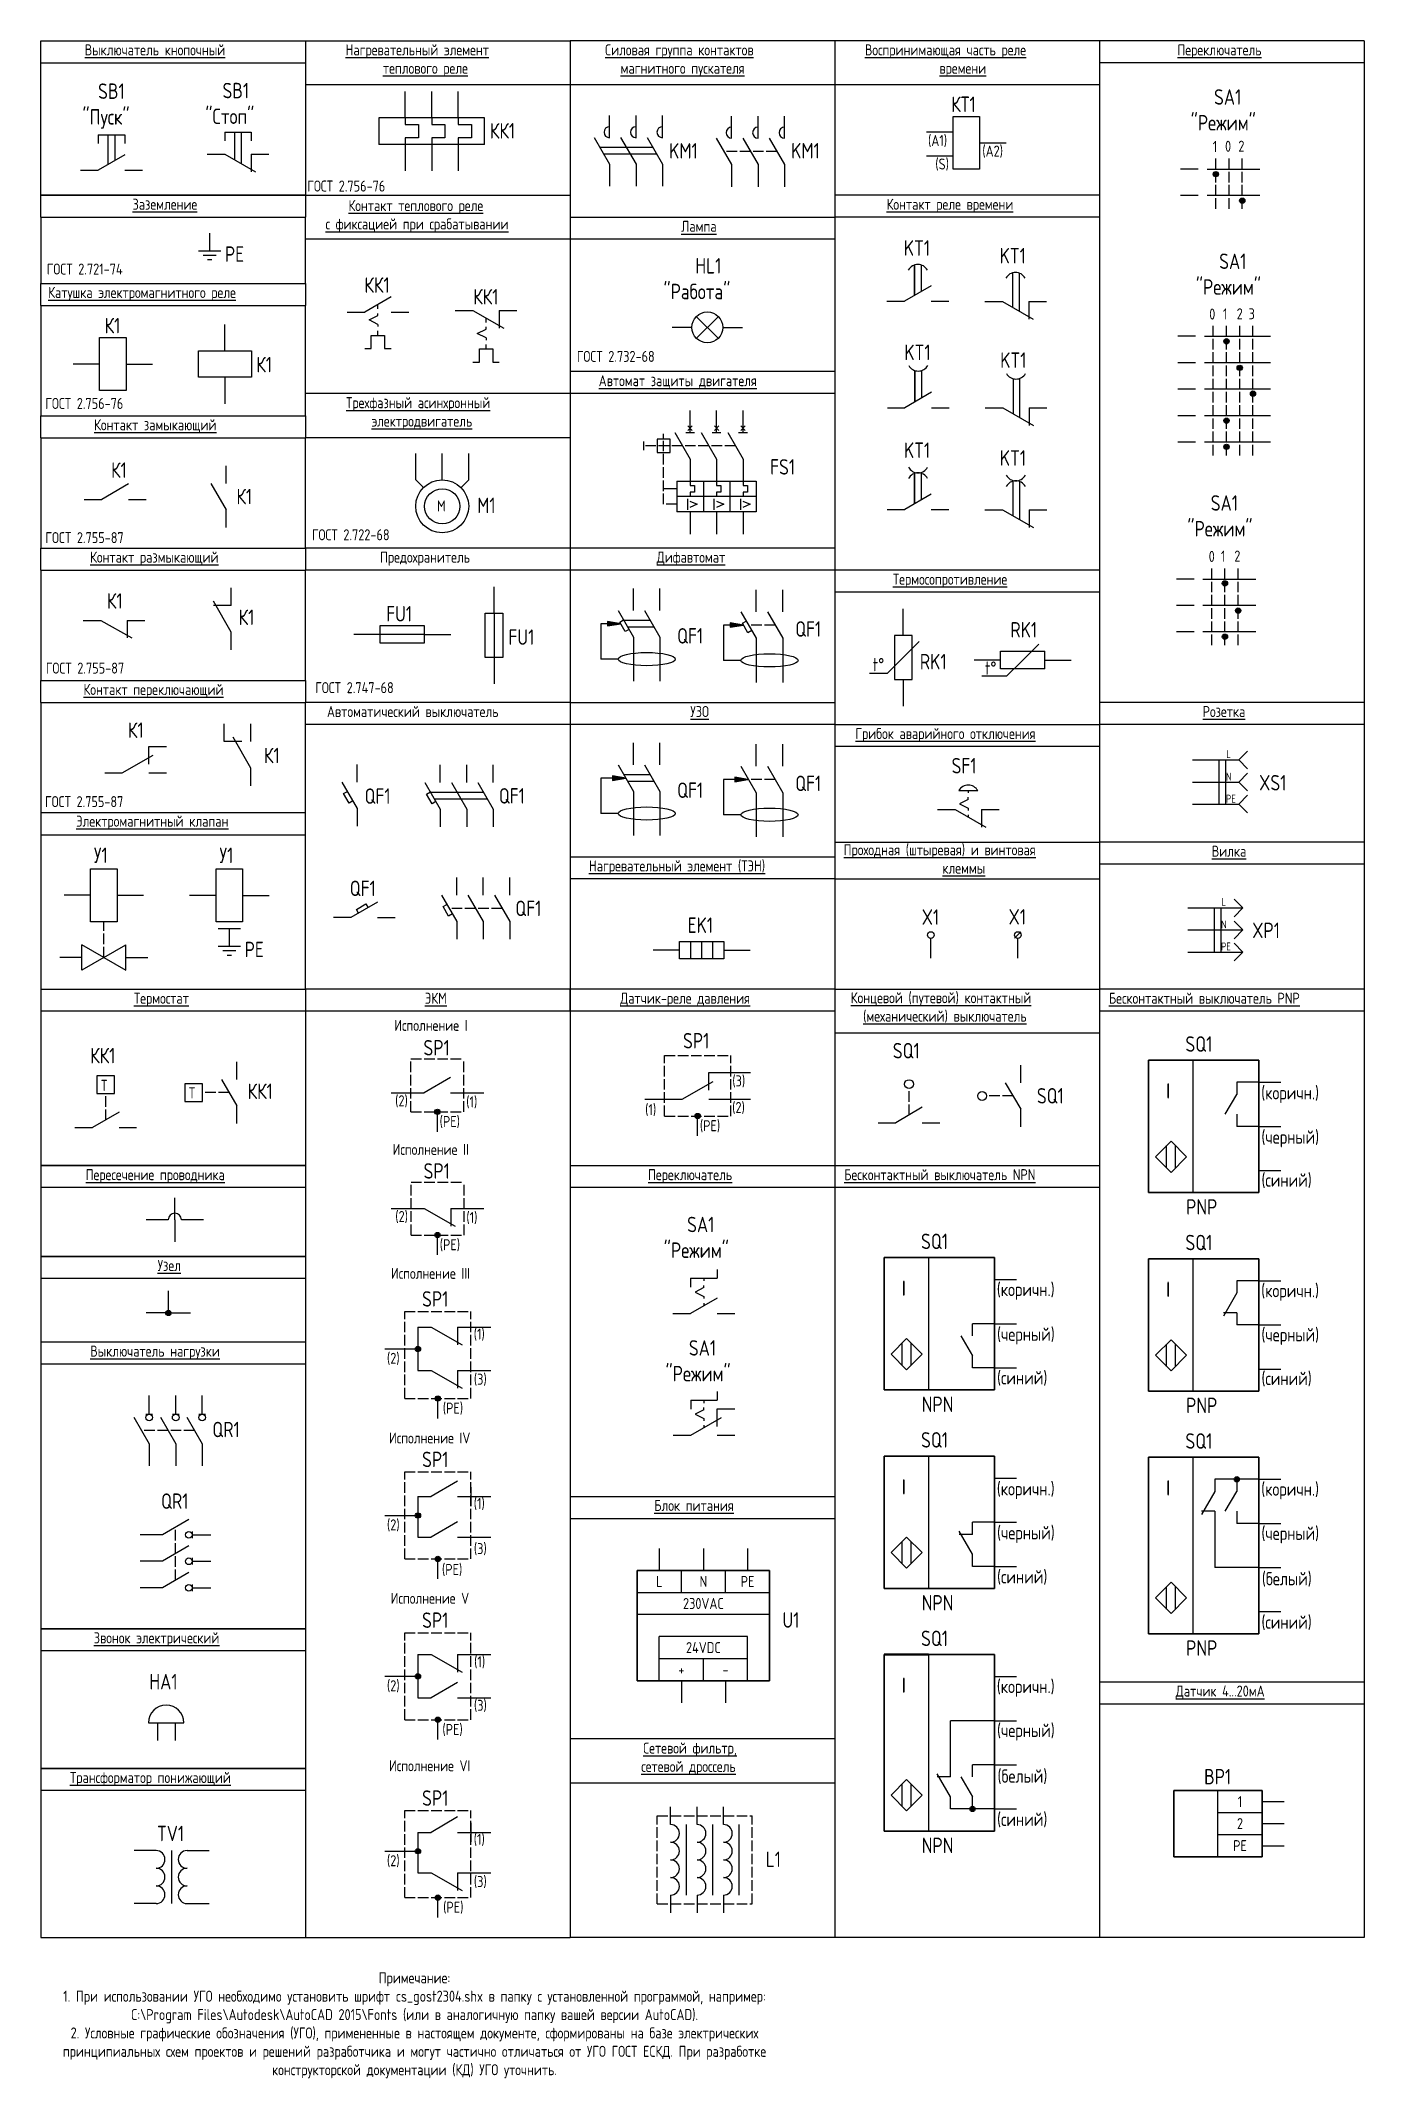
# Model space of a CAD drawing. Header units: millimetres. Extents: x 0 to 300, y -32 to 430.
import ezdxf
from ezdxf.enums import TextEntityAlignment as Align

# ---------------------------------------------------------------- set-up
doc = ezdxf.new("R2010")
doc.units = ezdxf.units.MM
doc.set_wipeout_variables(frame=1)
doc.linetypes.add('ACAD_ISO02W100', pattern=[15, 12, -3])
doc.styles.add('GOST 2.304', font='CS_Gost2304.shx')
doc.styles.add('ГОСТ 2.304', font='CS_Gost2304.shx')

msp = doc.modelspace()

# ---------------------------------------------------------------- texts
at = {"style": 'ГОСТ 2.304'}
for s, height, p in [('1', 2.5, (265.67, 404.77)), ('0', 2.5, (268.45, 404.83)), ('2', 2.5, (271.47, 404.85)), ('0', 2.5, (264.86, 366.79)), ('1', 2.5, (267.98, 366.81)), ('2', 2.5, (271.1, 366.85)), ('3', 2.5, (273.78, 366.85)), ('M', 2.5, (89.83, 323.29)), ('0', 2.5, (264.74, 311.84)), ('1', 2.5, (267.52, 311.89)), ('2', 2.5, (270.55, 311.92)), ('SQ1', 3.5, (259.47, 200.8)), ('Т', 2.5, (13.65, 191.93)), ('(3)', 2.5, (156.76, 192.94)), ('Т', 2.5, (33.57, 190.24)), ('(2)', 2.5, (156.72, 186.91)), ('I', 3.5, (255.1, 190.18)), ('(коричн.)', 3, (276.64, 189.99)), ('(1)', 2.5, (137, 186.44)), ('(черный)', 3, (276.69, 179.95)), ('(синий)', 3, (276.7, 170.2)), ('PNP', 3.5, (259.63, 163.87)), ('SQ1', 3.5, (199.54, 156.06)), ('SQ1', 3.5, (259.47, 155.8)), ('I', 3.5, (195.18, 145.43)), ('(коричн.)', 3, (216.71, 145.4)), ('I', 3.5, (255.1, 145.18)), ('(коричн.)', 3, (276.64, 145.14)), ('(черный)', 3, (216.76, 135.26)), ('(черный)', 3, (276.69, 135.14)), ('(синий)', 3, (216.77, 125.38)), ('(синий)', 3, (276.7, 125.23)), ('NPN', 3.5, (199.71, 119.12)), ('PNP', 3.5, (259.63, 118.87)), ('SQ1', 3.5, (199.54, 111.06)), ('SQ1', 3.5, (259.47, 110.8)), ('I', 3.5, (195.18, 100.43)), ('(коричн.)', 3, (216.71, 100.21)), ('I', 3.5, (255.1, 100.18)), ('(коричн.)', 3, (276.64, 100.14)), ('(черный)', 3, (216.76, 90.25)), ('(черный)', 3, (276.69, 90.13)), ('(синий)', 3, (216.77, 80.26)), ('(белый)', 3, (276.8, 79.83)), ('NPN', 3.5, (199.71, 74.12)), ('SQ1', 3.5, (199.54, 66.06)), ('(синий)', 3, (276.7, 69.98)), ('PNP', 3.5, (259.63, 63.87)), ('I', 3.5, (195.18, 55.43)), ('(коричн.)', 3, (216.71, 55.4)), ('(черный)', 3, (216.76, 45.44)), ('(белый)', 3, (216.87, 35.08)), ('(синий)', 3, (216.77, 25.28)), ('NPN', 3.5, (199.71, 19.12))]:
    msp.add_text(s, height=height, dxfattribs=at).set_placement(p)
at = {"color": 0, "linetype": 'Continuous', "lineweight": -2, "style": 'GOST 2.304'}
msp.add_text('t°', height=3, dxfattribs=at).set_placement((189.9, 288.57), align=Align.MIDDLE_CENTER)
at = {"linetype": 'Continuous', "lineweight": 25, "style": 'ГОСТ 2.304'}
for s, p in [('L', (268.75, 267.39)), ('N', (268.65, 262.26)), ('PE', (268.66, 257.27)), ('L', (267.63, 233.88)), ('N', (267.54, 228.75)), ('PE', (267.55, 223.76))]:
    msp.add_text(s, height=1.8, dxfattribs=at).set_placement(p)
at = {"color": 7, "style": 'ГОСТ 2.304'}
msp.add_text('U1', height=3.5, dxfattribs=at).set_placement((170.05, 71.97), align=Align.MIDDLE_CENTER)
at = {"attachment_point": 1, "style": 'ГОСТ 2.304'}
for s, width, heights, insert, char_height in [('\\pi9.9687;{\\LВыключатель кнопочный}', 60, [3.27], (0, 429.18), 2.5), ('\\pi9.0862;{\\LНагревательный элемент\\P\\pi17.562;теплового реле}', 60, [9.46], (60, 429.18), 2.5), ('\\pi7.9277;{\\LСиловая группа контактов \\P\\pi11.437;магнитного пускателя}', 60, [9.18], (120, 429.18), 2.5), ('\\pi6.8125;{\\LВоспринимающая часть реле \\P\\pi23.711;времени}', 60, [9.24], (180, 429.18), 2.5), ('\\pi17.656;{\\LПереключатель}', 60, [3.27], (240, 429.18), 2.5), ('\\pi-0.45506;SB1\\P\\pi-4.3419;"Стоп"', 6.0162, [0], (41.66, 420.46), 3.5), ('\\pi-0.45506;SB1\\P\\pi-3.9919;"Пуск"', 6.0162, [0], (13.45, 420.32), 3.5), ('\\pi-0.49192;КТ1', 6.0162, [0], (206.86, 417.35), 3.5), ('\\pi-0.71756;SA1\\P\\pi-6.0044;"Режим"', 6.0162, [0], (266.67, 419), 3.5), ('\\pi-0.40442;КК1', 6.0162, [0], (102.2, 411.33), 3.5), ('\\pi-0.57942;KM1', 6.0162, [0], (143.01, 406.79), 3.5), ('\\pi-0.57942;KM1', 6.0162, [0], (170.67, 406.82), 3.5), ('\\pi20.808;{\\LЗаземление}', 60, [3.27], (0, 394.18), 2.5), ('\\pi9.75;{\\LКонтакт теплового реле\\P\\pi4.5549;с фиксацией при срабатывании}', 60, [9.94], (60, 393.88), 2.5), ('\\pi11.719;{\\LКонтакт реле времени}', 60, [3.27], (180, 394.18), 2.5), ('\\pi25.187;{\\LЛампа}', 60, [3.27], (120, 389.18), 2.5), ('\\pi0.73308;PE', 6.0162, [0], (41.02, 383.38), 3.5), ('\\pi-0.49192;KT1', 6.0162, [0], (196.12, 384.77), 3.5), ('\\pi-0.18567;HL1\\P\\pi-7.4044;"Работа"', 6.0162, [0], (148.57, 380.73), 3.5), ('\\pi-0.49192;KT1', 6.0162, [0], (217.83, 383.02), 3.5), ('\\pi-0.71756;SA1\\P\\pi-6.0044;"Режим"', 6.0162, [0], (267.84, 381.76), 3.5), ('\\pi1.6875;{\\LКатушка электромагнитного реле}', 60, [3.27], (0, 374.18), 2.5), ('\\pi-0.40442;КК1', 6.0162, [0], (73.76, 376.37), 3.5), ('\\pi-0.40442;КК1', 6.0162, [0], (98.42, 373.72), 3.5), ('\\pi1.0831;К1', 6.0162, [0], (13.38, 367.18), 3.5), ('\\pi-0.49192;KT1', 6.0162, [0], (196.24, 361.1), 3.5), ('\\pi1.0831;К1', 6.0162, [0], (47.76, 358.34), 3.5), ('\\pi-0.49192;KT1', 6.0162, [0], (217.97, 359.34), 3.5), ('\\pi6.4687;{\\LАвтомат защиты двигателя}', 60, [3.27], (120, 354.18), 2.5), ('\\pi9.2187;{\\LТрехфазный асинхронный \\P\\pi14.969;электродвигатель}', 60, [9.46], (60, 349.19), 2.5), ('\\pi12.094;{\\LКонтакт замыкающий}', 60, [3.27], (0, 344.18), 2.5), ('\\pi-0.49192;KT1', 6.0162, [0], (196.15, 338.92), 3.5), ('\\pi1.0831;К1', 6.0162, [0], (14.85, 334.41), 3.5), ('\\pi-0.18567;FS1', 6.0162, [0], (165.52, 335.14), 3.5), ('\\pi-0.49192;KT1', 6.0162, [0], (217.88, 337.17), 3.5), ('\\pi1.0831;К1', 6.0162, [0], (43.26, 328.42), 3.5), ('\\pi0.90808;M1', 6.0162, [0], (98.03, 326.41), 3.5), ('\\pi-0.71756;SA1\\P\\pi-6.0044;"Режим"', 6.0162, [0], (265.92, 326.96), 3.5), ('\\pi11.187;{\\LКонтакт размыкающий}', 60, [3.27], (0, 314.18), 2.5), ('\\pi16.906;Предохранитель', 60, [3.27], (60, 314.18), 2.5), ('\\pi19.617;{\\LДифавтомат}', 60, [3.27], (120, 314.18), 2.5), ('\\pi13.156;{\\LТермосопротивление}', 60, [3.27], (180, 309.18), 2.5), ('\\pi1.0831;К1', 6.0162, [0], (13.9, 304.76), 3.5), ('\\pi1.0831;К1', 6.0162, [0], (43.76, 301.05), 3.5), ('\\pi-0.22942;FU1', 6.0162, [0], (78.53, 301.84), 3.5), ('\\pi-0.22942;FU1', 6.0162, [0], (106.24, 296.55), 3.5), ('\\pi-0.31692;QF1', 6.0162, [0], (144.57, 296.84), 3.5), ('\\pi-0.31692;QF1', 6.0162, [0], (171.33, 298.39), 3.5), ('\\pi-0.40442;RK1', 6.0162, [0], (220.2, 298.21), 3.5), ('\\pi9.6875;{\\LКонтакт переключающий}', 60, [3.27], (0, 284.18), 2.5), ('\\pi4.875;Автоматический выключатель', 60, [3.27], (60, 279.18), 2.5), ('\\pi27.248;{\\LУЗО}', 60, [3.27], (120, 279.18), 2.5), ('\\pi23.375;{\\LРозетка}', 60, [3.27], (240, 279.18), 2.5), ('\\pi1.0831;К1', 6.0162, [0], (18.66, 275.46), 3.5), ('\\pi4.6562;{\\LГрибок аварийного отключения}', 60, [3.27], (180, 274.18), 2.5), ('\\pi1.0831;К1', 6.0162, [0], (49.5, 269.72), 3.5), ('\\pi-0.31692;QF1', 6.0162, [0], (171.33, 263.39), 3.5), ('\\pi-0.28006;SF1', 6.0162, [0], (206.74, 267.4), 3.5), ('\\pi-0.53567;XS1', 6.0162, [0], (276.72, 263.54), 3.5), ('\\pi-0.31692;QF1', 6.0162, [0], (73.72, 260.5), 3.5), ('\\pi-0.31692;QF1', 6.0162, [0], (104.16, 260.56), 3.5), ('\\pi-0.31692;QF1', 6.0162, [0], (144.57, 261.84), 3.5), ('\\pi7.9687;{\\LЭлектромагнитный клапан}', 60, [3.27], (0.06, 254.32), 2.5), ('\\pi0.99247;У1', 6.0162, [0], (11.06, 247.1), 3.5), ('\\pi0.99247;У1', 6.0162, [0], (39.52, 247.07), 3.5), ('\\pi2;{\\LПроходная (штыревая) и винтовая \\P\\pi24.375;клеммы}', 60, [8.02], (180, 247.84), 2.5), ('\\pi25.437;{\\LВилка}', 60, [3.27], (240, 247.51), 2.5), ('\\pi4.2485;{\\LНагревательный элемент (ТЭН)}', 60, [3.27], (120, 244.18), 2.5), ('\\pi-0.31692;QF1', 6.0162, [0], (70.36, 239.59), 3.5), ('\\pi-0.31692;QF1', 6.0162, [0], (107.89, 235.05), 3.5), ('\\pi-0.22942;EK1', 6.0162, [0], (146.86, 231.24), 3.5), ('\\pi0.90808;X1', 6.0162, [0], (198.79, 233.08), 3.5), ('\\pi0.90808;X1', 6.0162, [0], (218.47, 233.14), 3.5), ('\\pi-0.57942;XP1', 6.0162, [0], (275.19, 230.07), 3.5), ('\\pi0.73308;PE', 6.0162, [0], (45.48, 225.73), 3.5), ('\\pi21.117;{\\LТермостат}', 60, [3.27], (0, 214.18), 2.5), ('\\pi27.063;{\\LЭКМ}', 60, [3.27], (60, 214.18), 2.5), ('\\pi11.344;{\\LДатчик-реле давления}', 60, [3.27], (120, 214.18), 2.5), ('\\pi3.5937;{\\LКонцевой (путевой) контактный \\P\\pi6.4048;(механический) выключатель  }', 60, [8.55], (180, 214.29), 2.5), ('\\pi2.125;{\\LБесконтактный выключатель PNP}', 60, [2.24], (240, 214.18), 2.5), ('\\pi20.125;Исполнение I', 60, [0], (60, 208.03), 2.5), ('\\pi-0.45506;SP1', 6.0162, [0], (87.2, 203.46), 3.5), ('\\pi-0.45506;SP1', 6.0162, [0], (146.04, 205.05), 3.5), ('\\pi-0.40442;КК1', 6.0162, [0], (11.59, 201.68), 3.5), ('\\pi-0.54256;SQ1', 6.0162, [0], (193.68, 202.79), 3.5), ('\\pi-0.40442;КК1', 6.0162, [0], (47.28, 193.59), 3.5), ('\\pi-0.54256;SQ1', 6.0162, [0], (226.34, 192.56), 3.5), ('\\pi19.75;Исполнение II', 60, [0], (60, 179.91), 2.5), ('\\pi10.187;{\\LПересечение проводника}', 60, [3.27], (0, 174.18), 2.5), ('\\pi-0.45506;SP1', 6.0162, [0], (87.23, 175.52), 3.5), ('\\pi17.656;{\\LПереключатель}', 60, [3.27], (120, 174.18), 2.5), ('\\pi2.125;{\\LБесконтактный выключатель NPN}', 60, [3.27], (180, 174.18), 2.5), ('\\pi-0.71756;SA1\\P\\pi-6.0044;"Режим"', 6.0162, [0], (147.23, 163.39), 3.5), ('\\pi26.498;{\\LУзел}', 60, [3.27], (0, 153.59), 2.5), ('\\pi19.375;Исполнение III', 60, [0], (60, 151.81), 2.5), ('\\pi-0.45506;SP1', 6.0162, [0], (86.89, 146.51), 3.5), ('\\pi11.219;{\\LВыключатель нагрузки}', 60, [4.13], (0, 134.18), 2.5), ('\\pi-0.71756;SA1\\P\\pi-6.0044;"Режим"', 6.0162, [0], (147.63, 135.41), 3.5), ('\\pi-0.49192;QR1', 6.0162, [0], (39.39, 116.91), 3.5), ('\\pi18.938;Исполнение IV', 60, [0], (60, 114.49), 2.5), ('\\pi-0.45506;SP1', 6.0162, [0], (86.89, 110.13), 3.5), ('\\pi-0.49192;QR1', 6.0162, [0], (27.77, 100.67), 3.5), ('\\pi19.062;{\\LБлок питания}', 60, [9.46], (120, 99.19), 2.5), ('\\pi19.313;Исполнение V', 60, [0], (60, 78.15), 2.5), ('\\pi-0.45506;SP1', 6.0162, [0], (86.89, 73.68), 3.5), ('\\pi12.027;{\\LЗвонок электрический}', 60, [3.27], (0, 69.18), 2.5), ('\\pi-0.62317;HA1', 6.0162, [0], (25.25, 59.74), 3.5), ('\\pi17.281;{\\LДатчик 4...20мА}', 60, [9.46], (240, 57.12), 2.5), ('\\pi16.56;{\\LСетевой фильтр,\\P\\pi16.117;сетевой дроссель}', 60, [9.46], (120, 44.19), 2.5), ('\\pi6.625;{\\LТрансформатор понижающий}', 60, [3.27], (0, 37.51), 2.5), ('\\pi18.938;Исполнение VI', 60, [0], (60, 40.18), 2.5), ('BP1', 6.0162, [0], (263.71, 38.21), 3.5), ('\\pi-0.45506;SP1', 6.0162, [0], (86.89, 33.35), 3.5), ('TV1', 6.0162, [0], (26.34, 25.32), 3.5), ('\\pi1.2581;L1', 6.0162, [0], (163.08, 19.47), 3.5)]:
    msp.add_mtext_dynamic_manual_height_columns(s, width=width, gutter_width=25, heights=heights, dxfattribs=dict(at, insert=insert, char_height=char_height))
at = {"style": 'ГОСТ 2.304'}
for s, insert, char_height, width, attachment_point in [('(A1)', (201.12, 408.63), 2.5, 2.9935, 1), ('(A2)', (213.43, 406.25), 2.5, 2.9935, 1), ('(S)', (202.77, 403.31), 2.5, 2.9935, 1), ('ГОСТ 2.756-76', (60.41, 398.31), 2.5, 23.8189, 1), ('ГОСТ 2.721-74', (1.36, 379.49), 2.5, 23.1656, 1), ('ГОСТ 2.732-68', (121.51, 359.69), 2.5, 23.4938, 1), ('ГОСТ 2.756-76', (1.03, 349.02), 2.5, 33.1163, 1), ('ГОСТ 2.722-68', (61.46, 319.25), 2.5, 23.4938, 1), ('ГОСТ 2.755-87', (1.05, 318.6), 2.5, 23.5594, 1), ('ГОСТ 2.755-87', (1.15, 289.02), 2.5, 23.5594, 1), ('ГОСТ 2.747-68', (62.22, 284.59), 2.5, 23.7563, 1), ('ГОСТ 2.755-87', (0.97, 258.75), 2.5, 23.5594, 1), ('(2)', (80.33, 190.93), 2.5, 2.9935, 1), ('(1)', (96.44, 190.69), 2.5, 2.9935, 1), ('(PE)', (90.41, 186.24), 2.5, 2.9935, 1), ('(PE)', (149.4, 185.28), 2.5, 2.9935, 1), ('(2)', (80.36, 164.7), 2.5, 2.9935, 1), ('(1)', (96.47, 164.47), 2.5, 2.9935, 1), ('(PE)', (90.44, 158.3), 2.5, 2.9935, 1), ('(1)', (98.14, 138.04), 2.5, 2.9935, 1), ('(2)', (78.47, 132.55), 2.5, 2.9935, 1), ('(3)', (98.17, 127.81), 2.5, 2.9935, 1), ('(PE)', (91.13, 121.25), 2.5, 2.9935, 1), ('(1)', (98.14, 99.62), 2.5, 2.9935, 1), ('(2)', (78.47, 94.79), 2.5, 2.9935, 1), ('(3)', (98.17, 89.4), 2.5, 2.9935, 1), ('(PE)', (90.94, 84.68), 2.5, 2.9935, 1), ('(1)', (98.23, 63.76), 2.5, 2.9935, 1), ('(2)', (78.47, 58.33), 2.5, 2.9935, 1), ('(3)', (98.19, 53.87), 2.5, 2.9935, 1), ('(PE)', (91.04, 48.41), 2.5, 2.9935, 1), ('(1)', (98.14, 23.5), 2.5, 2.9935, 1), ('(2)', (78.47, 18.66), 2.5, 2.9935, 1), ('(3)', (98.17, 13.93), 2.5, 2.9935, 1), ('(PE)', (91.21, 8.11), 2.5, 2.9935, 1), ('{\\H0.1x;Примечание: \\P1. При использовании УГО необходимо установить шрифт cs_gost2304.shx в папку с установленной программой, например: \\H0.99999x;C:\\\\Program Files\\\\Autodesk\\\\AutoCAD 2015\\\\Fonts (или в аналогичную папку вашей версии AutoCAD).^J2. Условные графические обозначения (УГО), примененные в настоящем документе, сформированы на базе электрических принципиальных схем проектов и решений разработчика и могут частично отличаться от УГО ГОСТ ЕСКД. При разработке конструкторской документации (КД) УГО уточнить.}', (84.72, -7.9), 25, 169.2927, 2)]:
    msp.add_mtext(s, dxfattribs=dict(at, insert=insert, char_height=char_height, width=width, attachment_point=attachment_point))
at = {"color": 0, "lineweight": -2, "char_height": 2.5, "attachment_point": 5, "line_spacing_factor": 0.9, "style": 'ГОСТ 2.304'}
for s, insert, width in [('\\A1;L', (140.21, 80.71), 10), ('\\A1;N', (150.21, 80.71), 10), ('\\A1;PE', (160.21, 80.71), 10), ('\\A1;230VAC', (150.21, 75.71), 30), ('\\A1;24VDC', (150.21, 65.71), 20), ('\\A1;+', (145.21, 60.71), 10), ('\\A1;-', (155.21, 60.71), 10)]:
    msp.add_mtext(s, dxfattribs=dict(at, insert=insert, width=width))
at = {"char_height": 2.5, "width": 10, "attachment_point": 5, "line_spacing_factor": 0.9, "style": 'ГОСТ 2.304'}
for s, insert in [('\\A1;1', (271.84, 30.81)), ('\\A1;2', (271.84, 25.81)), ('\\A1;PE', (271.84, 20.81))]:
    msp.add_mtext(s, dxfattribs=dict(at, insert=insert))

# ---------------------------------------------------------------- hatches: boundary and pattern name
h = msp.add_hatch(color=256)
h.dxf.hatch_style = 1
h.paths.add_polyline_path([(266.96, 399.76, 1), (265.76, 399.76, 1)])
h = msp.add_hatch(color=256)
h.dxf.hatch_style = 1
h.paths.add_polyline_path([(272.96, 393.74, 1), (271.76, 393.74, 1)])
h = msp.add_hatch(color=256)
h.dxf.hatch_style = 1
h.paths.add_polyline_path([(269.38, 361.86, 1), (268.18, 361.86, 1)])
h = msp.add_hatch(color=256)
h.dxf.hatch_style = 1
h.paths.add_polyline_path([(272.38, 355.84, 1), (271.18, 355.84, 1)])
h = msp.add_hatch(color=256)
h.dxf.hatch_style = 1
h.paths.add_polyline_path([(275.38, 350, 1), (274.18, 350, 1)])
h = msp.add_hatch(color=256)
h.dxf.hatch_style = 1
h.paths.add_polyline_path([(269.38, 343.87, 1), (268.18, 343.87, 1)])
h = msp.add_hatch(color=256)
h.dxf.hatch_style = 1
h.paths.add_polyline_path([(269.38, 337.94, 1), (268.18, 337.94, 1)])
h = msp.add_hatch(color=256)
h.dxf.hatch_style = 1
h.paths.add_polyline_path([(269.03, 306.97, 1), (267.83, 306.97, 1)])
h = msp.add_hatch(color=256)
h.dxf.hatch_style = 1
h.paths.add_polyline_path([(272.03, 300.81, 1), (270.83, 300.81, 1)])
at = {"linetype": 'ByBlock', "lineweight": -2}
for points in [[(128.46, 298.32), (128.46, 297.32), (131.46, 297.82)], [(156.29, 298.04), (156.29, 297.04), (159.29, 297.54)], [(129.61, 263.32), (129.61, 262.32), (132.61, 262.82)], [(157.31, 263.02), (157.31, 262.02), (160.31, 262.52)]]:
    msp.add_hatch(color=0, dxfattribs=at).paths.add_polyline_path(points)
h = msp.add_hatch(color=256)
h.dxf.hatch_style = 1
h.paths.add_polyline_path([(269.03, 294.88, 1), (267.83, 294.88, 1)])
h = msp.add_hatch(color=256)
h.dxf.hatch_style = 1
h.paths.add_polyline_path([(90.51, 187.17, 1), (89.31, 187.17, 1)])
h = msp.add_hatch(color=256)
h.dxf.hatch_style = 1
h.paths.add_polyline_path([(149.5, 186.21, 1), (148.3, 186.21, 1)])
h = msp.add_hatch(color=256)
h.dxf.hatch_style = 1
h.paths.add_polyline_path([(90.54, 159.23, 1), (89.34, 159.23, 1)])
h = msp.add_hatch(color=256)
h.dxf.hatch_style = 1
h.paths.add_polyline_path([(29.53, 141.59, 1), (28.33, 141.59, 1)])
h = msp.add_hatch(color=256)
h.dxf.hatch_style = 1
h.paths.add_polyline_path([(86.1, 133.43, 1), (84.9, 133.43, 1)])
h = msp.add_hatch(color=256)
h.dxf.hatch_style = 1
h.paths.add_polyline_path([(90.6, 122.19, 1), (89.4, 122.19, 1)])
h = msp.add_hatch(color=256)
h.dxf.hatch_style = 1
h.paths.add_polyline_path([(271.73, 103.87, 1), (270.53, 103.87, 1)])
h = msp.add_hatch(color=256)
h.dxf.hatch_style = 1
h.paths.add_polyline_path([(86.1, 95.67, 1), (84.9, 95.67, 1)])
h = msp.add_hatch(color=256)
h.dxf.hatch_style = 1
h.paths.add_polyline_path([(90.6, 85.81, 1), (89.4, 85.81, 1)])
h = msp.add_hatch(color=256)
h.dxf.hatch_style = 1
h.paths.add_polyline_path([(86.1, 59.22, 1), (84.9, 59.22, 1)])
h = msp.add_hatch(color=256)
h.dxf.hatch_style = 1
h.paths.add_polyline_path([(90.6, 49.36, 1), (89.4, 49.36, 1)])
h = msp.add_hatch(color=256)
h.dxf.hatch_style = 1
h.paths.add_polyline_path([(211.8, 29.13, 1), (210.6, 29.13, 1)])
h = msp.add_hatch(color=256)
h.dxf.hatch_style = 1
h.paths.add_polyline_path([(86.1, 19.55, 1), (84.9, 19.55, 1)])
h = msp.add_hatch(color=256)
h.dxf.hatch_style = 1
h.paths.add_polyline_path([(90.6, 9.03, 1), (89.4, 9.03, 1)])

# ---------------------------------------------------------------- linework, layer by layer
for p, q in [((0, 425), (0, 430)), ((0, 430), (60, 430)), ((60, 430), (60, 425)), ((60, 430), (120, 430)), ((120, 430), (120, 420)), ((180, 430), (120, 430)), ((180, 430), (180, 425)), ((240, 430), (180, 430)), ((240, 430), (240, 425)), ((300, 430), (240, 430)), ((300, 430), (300, 425)), ((0, 425), (60, 425)), ((0, 395), (0, 425)), ((60, 425), (60, 395)), ((180, 425), (180, 395)), ((240, 425), (240, 405)), ((300, 425), (240, 425)), ((300, 425), (300, 295)), ((120, 420), (60, 420)), ((82.62, 412.5), (82.62, 418.5)), ((88.62, 412.5), (88.62, 418.5)), ((94.62, 412.5), (94.62, 418.5)), ((120, 420), (120, 395)), ((180, 420), (120, 420)), ((240, 420), (180, 420)), ((76.62, 412.5), (76.62, 406.5)), ((100.62, 412.5), (76.62, 412.5)), ((82.62, 412.5), (82.62, 411)), ((88.62, 412.5), (88.62, 411)), ((94.62, 412.5), (94.62, 411)), ((100.62, 406.5), (100.62, 412.5)), ((206.81, 412.85), (212.81, 412.85)), ((206.81, 400.85), (206.81, 412.85)), ((212.81, 412.85), (212.81, 400.85)), ((13.04, 408.67), (19.04, 408.67)), ((13.04, 408.67), (13.04, 406.67)), ((15.29, 401.98), (15.29, 408.67)), ((16.79, 408.67), (16.79, 402.86)), ((19.04, 408.67), (19.04, 406.67)), ((41.69, 409.31), (47.69, 409.31)), ((41.69, 409.31), (41.69, 407.31)), ((43.94, 409.31), (43.94, 403.03)), ((45.44, 409.31), (45.44, 402.17)), ((47.69, 409.31), (47.69, 407.31)), ((100.62, 406.5), (76.62, 406.5)), ((82.62, 411), (85.62, 411)), ((85.62, 408), (82.62, 408)), ((82.62, 408), (82.62, 406.5)), ((82.62, 406.5), (82.62, 400.5)), ((85.62, 411), (85.62, 408)), ((88.62, 411), (91.62, 411)), ((91.62, 408), (88.62, 408)), ((88.62, 408), (88.62, 406.5)), ((88.62, 406.5), (88.62, 400.5)), ((91.62, 411), (91.62, 408)), ((94.62, 411), (97.62, 411)), ((97.62, 408), (94.62, 408)), ((94.62, 408), (94.62, 406.5)), ((94.62, 406.5), (94.62, 400.5)), ((97.62, 411), (97.62, 408)), ((206.81, 409.25), (200.81, 409.25)), ((212.81, 406.85), (218.81, 406.85)), ((19.04, 404.17), (13.04, 400.67)), ((37.69, 404.31), (41.69, 404.31)), ((41.69, 404.31), (48.69, 400.31)), ((47.69, 404.31), (51.69, 404.31)), ((47.69, 404.31), (47.69, 400.31)), ((138.76, 405.77), (126.76, 405.77)), ((139.63, 404.27), (127.63, 404.27)), ((206.81, 403.85), (200.81, 403.85)), ((240, 405), (240, 400)), ((9.04, 400.67), (13.04, 400.67)), ((19.04, 400.67), (23.04, 400.67)), ((212.81, 400.85), (206.81, 400.85)), ((240, 400), (240, 325)), ((262.36, 400.9), (258.36, 400.9)), ((264.36, 400.9), (276.36, 400.9)), ((60, 395), (0, 395)), ((0, 390), (0, 395)), ((0, 395), (60, 395)), ((60, 395), (60, 390)), ((60, 395), (120, 395)), ((60, 395), (120, 395)), ((120, 395), (120, 390)), ((180, 395), (180, 390)), ((240, 395), (180, 395)), ((262.36, 394.9), (258.36, 394.9)), ((276.36, 394.9), (264.36, 394.9)), ((0, 390), (60, 390)), ((0, 390), (0, 375)), ((60, 375), (60, 390)), ((120, 390), (120, 365)), ((120, 390), (180, 390)), ((180, 390), (180, 365)), ((240, 390), (180, 390)), ((38.29, 382.39), (38.29, 386.39)), ((120, 385), (60, 385)), ((180, 385), (120, 385)), ((35.79, 382.39), (40.79, 382.39)), ((36.79, 381.39), (39.79, 381.39)), ((37.79, 380.39), (38.79, 380.39)), ((198.05, 379.15), (198.05, 372.27)), ((198.05, 372.27), (198.05, 379.15)), ((199.55, 379.16), (199.55, 373.14)), ((0, 375), (60, 375)), ((0, 370), (0, 375)), ((0, 375), (60, 375)), ((60, 375), (60, 370)), ((201.82, 374.47), (195.82, 370.97)), ((220.29, 377.37), (220.29, 369.59)), ((221.79, 377.32), (221.79, 368.73)), ((0, 370), (60, 370)), ((0, 370), (0, 345)), ((60, 345), (60, 370)), ((79.43, 371.95), (73.43, 368.45)), ((191.82, 370.97), (195.82, 370.97)), ((201.82, 370.97), (205.82, 370.97)), ((213.97, 370.91), (217.97, 370.91)), ((217.97, 370.91), (224.97, 366.91)), ((223.97, 370.91), (227.97, 370.91)), ((223.97, 370.91), (223.97, 366.91)), ((41.76, 359.7), (41.76, 365.7)), ((69.43, 368.45), (73.43, 368.45)), ((79.43, 368.45), (83.43, 368.45)), ((93.94, 368.83), (97.94, 368.83)), ((97.94, 368.83), (104.94, 364.83)), ((103.94, 368.83), (107.94, 368.83)), ((103.94, 368.83), (103.94, 364.83)), ((120, 365), (120, 355)), ((180, 365), (180, 360)), ((13.34, 362.69), (19.34, 362.69)), ((13.34, 350.69), (13.34, 362.69)), ((19.34, 362.69), (19.34, 350.69)), ((74.93, 360.2), (74.93, 363.2)), ((74.93, 363.2), (77.93, 363.2)), ((77.93, 363.2), (77.93, 360.2)), ((261.78, 362.99), (257.78, 362.99)), ((263.78, 362.99), (278.78, 362.99)), ((13.34, 356.69), (7.34, 356.69)), ((19.34, 356.69), (25.34, 356.69)), ((35.76, 353.7), (35.76, 359.7)), ((35.76, 359.7), (47.76, 359.7)), ((47.76, 359.7), (47.76, 353.7)), ((73.43, 360.2), (74.93, 360.2)), ((77.93, 360.2), (79.43, 360.2)), ((97.94, 357.12), (99.44, 357.12)), ((99.44, 357.12), (99.44, 360.12)), ((99.44, 360.12), (102.44, 360.12)), ((102.44, 360.12), (102.44, 357.12)), ((102.44, 357.12), (103.94, 357.12)), ((180, 360), (180, 325)), ((261.78, 356.99), (257.78, 356.99)), ((278.78, 356.99), (263.78, 356.99)), ((47.76, 353.7), (35.76, 353.7)), ((41.76, 353.7), (41.76, 347.7)), ((120, 355), (120, 330)), ((180, 355), (120, 355)), ((198.13, 348.11), (198.13, 355.23)), ((198.13, 354.99), (198.13, 348.11)), ((199.63, 355.22), (199.63, 348.98)), ((220.39, 353.39), (220.39, 345.42)), ((221.89, 353.45), (221.89, 344.56)), ((19.34, 350.69), (13.34, 350.69)), ((120, 350), (60, 350)), ((180, 350), (120, 350)), ((191.9, 346.81), (195.9, 346.81)), ((201.9, 350.31), (195.9, 346.81)), ((201.9, 346.81), (205.9, 346.81)), ((214.05, 346.75), (218.05, 346.75)), ((218.05, 346.75), (225.05, 342.75)), ((224.05, 346.75), (228.05, 346.75)), ((224.05, 346.75), (224.05, 342.75)), ((261.78, 350.99), (257.78, 350.99)), ((278.78, 350.99), (263.78, 350.99)), ((0, 345), (60, 345)), ((0, 340), (0, 345)), ((0, 345), (60, 345)), ((60, 345), (60, 340)), ((146.69, 342.67), (147.69, 341.67)), ((146.69, 341.67), (147.69, 342.67)), ((152.69, 342.67), (153.69, 341.67)), ((152.69, 341.67), (153.69, 342.67)), ((158.69, 342.67), (159.69, 341.67)), ((158.69, 341.67), (159.69, 342.67)), ((261.78, 344.99), (257.78, 344.99)), ((278.78, 344.99), (263.78, 344.99)), ((0, 340), (60, 340)), ((0, 340), (0, 315)), ((60, 315), (60, 340)), ((120, 340), (60, 340)), ((146.19, 341.17), (148.19, 341.17)), ((152.19, 341.17), (154.19, 341.17)), ((158.19, 341.17), (160.19, 341.17)), ((261.78, 338.99), (257.78, 338.99)), ((278.78, 338.99), (263.78, 338.99)), ((42.04, 329.65), (42.04, 333.65)), ((85.01, 330.45), (85.01, 336.45)), ((91.01, 330.45), (91.01, 336.45)), ((97.01, 330.45), (97.01, 336.45)), ((19.86, 329.52), (13.86, 326.02)), ((38.54, 329.65), (42.04, 323.65)), ((85.01, 330.45), (86.77, 328.69)), ((97.01, 330.45), (95.26, 328.69)), ((120, 330), (120, 325)), ((144.19, 330.17), (144.19, 326.67)), ((144.19, 330.17), (150.19, 330.17)), ((150.19, 330.17), (156.19, 330.17)), ((150.19, 330.17), (150.19, 326.67)), ((156.19, 330.17), (156.19, 326.67)), ((156.19, 330.17), (162.19, 330.17)), ((162.19, 330.17), (162.19, 326.67)), ((198.09, 331.91), (198.09, 325.04)), ((198.09, 325.04), (198.09, 331.91)), ((199.59, 331.93), (199.59, 325.91)), ((220.35, 330.14), (220.35, 322.35)), ((221.85, 330.09), (221.85, 321.49)), ((9.86, 326.02), (13.86, 326.02)), ((19.86, 326.02), (23.86, 326.02)), ((42.04, 319.65), (42.04, 323.65)), ((120, 325), (120, 295)), ((150.19, 326.67), (144.19, 326.67)), ((144.19, 326.67), (144.19, 323.17)), ((146.58, 326.17), (146.58, 323.67)), ((147.15, 325.6), (148.8, 324.91)), ((148.8, 324.91), (147.15, 324.19)), ((156.19, 326.67), (150.19, 326.67)), ((150.19, 326.67), (150.19, 323.17)), ((152.58, 326.17), (152.58, 323.67)), ((153.15, 325.6), (154.8, 324.91)), ((154.8, 324.91), (153.15, 324.19)), ((162.19, 326.67), (156.19, 326.67)), ((156.19, 326.67), (156.19, 323.17)), ((158.58, 326.17), (158.58, 323.67)), ((159.15, 325.6), (160.8, 324.91)), ((160.8, 324.91), (159.15, 324.19)), ((162.19, 326.67), (162.19, 323.17)), ((180, 325), (180, 320)), ((191.87, 323.74), (195.87, 323.74)), ((201.87, 327.24), (195.87, 323.74)), ((201.87, 323.74), (205.87, 323.74)), ((214.02, 323.68), (218.02, 323.68)), ((218.02, 323.68), (225.02, 319.68)), ((224.02, 323.68), (228.02, 323.68)), ((224.02, 323.68), (224.02, 319.68)), ((240, 325), (240, 320)), ((150.19, 323.17), (144.19, 323.17)), ((156.19, 323.17), (150.19, 323.17)), ((162.19, 323.17), (156.19, 323.17)), ((180, 320), (180, 290)), ((240, 320), (240, 290)), ((0, 315), (60, 315)), ((0, 310), (0, 315)), ((0, 315), (60, 315)), ((60, 315), (60, 310)), ((120, 315), (60, 315)), ((180, 315), (120, 315)), ((0, 310), (60, 310)), ((0, 310), (0, 285)), ((60, 285), (60, 310)), ((120, 310), (60, 310)), ((180, 310), (120, 310)), ((240, 310), (180, 310)), ((43.15, 301.95), (43.15, 305.95)), ((102.74, 300.2), (102.74, 306.2)), ((240, 305), (180, 305)), ((261.43, 307.96), (257.43, 307.96)), ((263.43, 307.96), (275.43, 307.96)), ((43.15, 295.95), (39.15, 302.95)), ((43.15, 301.95), (39.15, 301.95)), ((261.43, 301.96), (257.43, 301.96)), ((275.43, 301.96), (263.43, 301.96)), ((9.61, 298.6), (13.61, 298.6)), ((13.61, 298.6), (20.61, 294.6)), ((19.61, 298.6), (23.61, 298.6)), ((19.61, 298.6), (19.61, 294.6)), ((43.15, 291.95), (43.15, 295.95)), ((76.93, 297.4), (86.93, 297.4)), ((76.93, 293.4), (76.93, 297.4)), ((86.93, 297.4), (86.93, 293.4)), ((100.74, 290.2), (100.74, 300.2)), ((100.74, 300.2), (104.74, 300.2)), ((102.74, 300.2), (102.74, 290.2)), ((104.74, 300.2), (104.74, 290.2)), ((128.46, 297.82), (126.96, 297.82)), ((126.96, 297.82), (126.96, 289.81)), ((138.18, 298.56), (132.18, 298.56)), ((139.05, 297.06), (133.05, 297.06)), ((156.29, 297.54), (154.79, 297.54)), ((154.79, 297.54), (154.79, 289.53)), ((261.43, 295.96), (257.43, 295.96)), ((275.43, 295.96), (263.43, 295.96)), ((76.93, 295.4), (70.93, 295.4)), ((86.93, 295.4), (76.93, 295.4)), ((86.93, 293.4), (76.93, 293.4)), ((86.93, 295.4), (92.93, 295.4)), ((120, 295), (120, 290)), ((300, 295), (300, 290)), ((104.74, 290.2), (100.74, 290.2)), ((102.74, 290.2), (102.74, 284.2)), ((120, 290), (120, 215)), ((180, 290), (180, 285)), ((191.84, 286.54), (187.84, 286.54)), ((240, 290), (240, 285)), ((300, 290), (300, 263.33)), ((0, 285), (60, 285)), ((0, 280), (0, 285)), ((0, 285), (60, 285)), ((60, 285), (60, 280)), ((180, 285), (180, 255)), ((240, 285), (240, 263.33)), ((0, 280), (60, 280)), ((0, 280), (0, 250)), ((60, 215), (60, 280)), ((120, 280), (60, 280)), ((120, 280), (180, 280)), ((300, 280), (240, 280)), ((41.6, 271.11), (41.6, 275.11)), ((47.6, 271.11), (47.6, 275.11)), ((120, 275), (60, 275)), ((180, 275), (120, 275)), ((180, 275), (240, 275)), ((300, 275), (240, 275)), ((18.49, 264), (25.49, 268)), ((24.49, 266), (24.49, 270)), ((24.49, 270), (28.49, 270)), ((45.6, 271.11), (41.6, 271.11)), ((47.6, 265.11), (43.6, 272.11)), ((240, 270), (180, 270)), ((271.57, 266.94), (273.57, 268.94)), ((14.49, 264), (18.49, 264)), ((24.49, 264), (28.49, 264)), ((47.6, 261.11), (47.6, 265.11)), ((71.75, 261.94), (71.75, 265.94)), ((90.57, 261.81), (90.57, 265.81)), ((96.57, 261.81), (96.57, 265.81)), ((102.57, 261.81), (102.57, 265.81)), ((138.18, 263.56), (132.18, 263.56)), ((240, 263.33), (240, 255)), ((261.07, 266.94), (271.57, 266.94)), ((267.07, 266.94), (267.07, 256.94)), ((268.57, 266.94), (268.57, 256.94)), ((273.57, 264.94), (271.57, 266.94)), ((271.57, 261.94), (273.57, 263.94)), ((300, 263.33), (300, 258.33)), ((100.4, 259.56), (88.4, 259.56)), ((129.61, 262.82), (126.96, 262.82)), ((126.96, 262.82), (126.96, 254.81)), ((139.05, 262.06), (133.05, 262.06)), ((154.79, 262.54), (154.79, 254.53)), ((157.31, 262.52), (154.79, 262.52)), ((208.08, 260), (212.41, 260)), ((261.07, 261.94), (271.57, 261.94)), ((273.57, 259.94), (271.57, 261.94)), ((271.57, 256.94), (273.57, 258.94)), ((0, 255), (60, 255)), ((71.75, 255.94), (71.75, 251.94)), ((101.27, 258.06), (89.27, 258.06)), ((90.57, 255.81), (90.57, 251.81)), ((96.57, 255.81), (96.57, 251.81)), ((102.57, 255.81), (102.57, 251.81)), ((180, 255), (180, 250)), ((203.24, 255.71), (207.24, 255.71)), ((207.24, 255.71), (214.24, 251.71)), ((213.24, 255.71), (217.24, 255.71)), ((213.24, 255.71), (213.24, 251.71)), ((240, 255), (240, 215)), ((261.07, 256.94), (271.57, 256.94)), ((273.57, 254.94), (271.57, 256.94)), ((300, 258.33), (300, 215)), ((0, 250), (60, 250)), ((0, 250), (0, 215)), ((180, 250), (180, 215)), ((120, 245), (180, 245)), ((180, 248.33), (240, 248.33)), ((300, 248.33), (240, 248.33)), ((11.29, 242.26), (17.29, 242.26)), ((11.29, 230.26), (11.29, 242.26)), ((17.29, 242.26), (17.29, 230.26)), ((39.75, 242.23), (45.75, 242.23)), ((39.75, 230.23), (39.75, 242.23)), ((45.75, 242.23), (45.75, 230.23)), ((94.3, 236.3), (94.3, 240.3)), ((100.3, 236.3), (100.3, 240.3)), ((106.3, 236.3), (106.3, 240.3)), ((300, 243.33), (240, 243.33)), ((11.29, 236.26), (5.29, 236.26)), ((17.29, 236.26), (23.29, 236.26)), ((39.75, 236.23), (33.75, 236.23)), ((45.75, 236.23), (51.75, 236.23)), ((180, 240), (120, 240)), ((180, 240), (240, 240)), ((70.32, 231.21), (66.32, 231.21)), ((76.32, 231.21), (80.32, 231.21)), ((259.98, 233.4), (272.49, 233.4)), ((265.98, 233.4), (265.98, 223.4)), ((267.49, 233.4), (267.49, 223.4)), ((272.49, 233.4), (270.49, 235.4)), ((270.49, 231.4), (272.49, 233.4)), ((17.29, 230.26), (11.29, 230.26)), ((45.75, 230.23), (39.75, 230.23)), ((40.25, 228.73), (45.25, 228.73)), ((42.75, 224.73), (42.75, 228.73)), ((94.3, 230.3), (94.3, 226.3)), ((100.3, 230.3), (100.3, 226.3)), ((106.3, 230.3), (106.3, 226.3)), ((222.16, 227.97), (220.75, 226.55)), ((259.98, 228.4), (272.49, 228.4)), ((272.49, 228.4), (270.49, 230.4)), ((270.49, 226.4), (272.49, 228.4)), ((9.29, 222.18), (4.29, 222.18)), ((14.29, 222.18), (9.29, 225.06)), ((9.29, 219.29), (9.29, 225.06)), ((14.29, 222.18), (9.29, 219.29)), ((14.29, 222.18), (19.29, 225.06)), ((14.29, 222.18), (19.29, 219.29)), ((19.29, 219.29), (19.29, 225.06)), ((19.29, 222.18), (24.29, 222.19)), ((40.25, 224.73), (45.25, 224.73)), ((41.25, 223.73), (44.25, 223.73)), ((42.25, 222.73), (43.25, 222.73)), ((144.82, 223.83), (138.82, 223.83)), ((144.82, 225.83), (154.82, 225.83)), ((144.82, 221.83), (144.82, 225.83)), ((154.82, 221.83), (144.82, 221.83)), ((147.32, 221.83), (147.32, 225.83)), ((149.82, 221.83), (149.82, 225.83)), ((152.32, 221.83), (152.32, 225.83)), ((154.82, 225.83), (154.82, 221.83)), ((154.82, 223.83), (160.82, 223.83)), ((259.98, 223.4), (272.49, 223.4)), ((272.49, 223.4), (270.49, 225.4)), ((270.49, 221.4), (272.49, 223.4)), ((0, 215), (60, 215)), ((0, 215), (0, 0)), ((120, 215), (60, 215)), ((60, 215), (60, 210)), ((180, 215), (120, 215)), ((120, 215), (120, 0)), ((120, 210), (120, 215)), ((180, 215), (240, 215)), ((180, 215), (180, 0)), ((300, 215), (240, 215)), ((240, 215), (240, 0)), ((300, 215), (300, 0)), ((60, 210), (0, 210)), ((60, 210), (60, 170)), ((120, 210), (60, 210)), ((180, 210), (120, 210)), ((300, 210), (240, 210)), ((240, 205), (180, 205)), ((261.13, 198.87), (261.13, 168.87)), ((16.74, 195.34), (12.74, 195.34)), ((12.74, 195.34), (12.74, 191.34)), ((16.74, 191.34), (16.74, 195.34)), ((40.94, 194.54), (44.44, 188.54)), ((44.44, 194.54), (44.44, 198.54)), ((92.91, 194.95), (86.91, 191.45)), ((145.4, 190.08), (152.4, 194.08)), ((151.4, 192.08), (151.4, 196.08)), ((151.4, 196.08), (160.9, 196.08)), ((222.13, 193.77), (222.13, 197.77)), ((12.74, 191.34), (16.74, 191.34)), ((36.69, 193.54), (32.69, 193.54)), ((32.69, 193.54), (32.69, 189.54)), ((32.69, 189.54), (36.69, 189.54)), ((36.69, 189.54), (36.69, 193.54)), ((79.41, 191.45), (86.91, 191.45)), ((92.91, 191.45), (100.41, 191.45)), ((136.9, 190.08), (144.4, 190.08)), ((141.4, 190.08), (145.4, 190.08)), ((151.4, 190.08), (160.9, 190.08)), ((218.63, 193.77), (222.13, 187.77)), ((268.5, 186.62), (271.13, 191.12)), ((276.13, 193.87), (271.13, 193.87)), ((271.13, 193.87), (271.13, 191.12)), ((276.13, 193.87), (281.13, 193.87)), ((17.74, 187.09), (11.74, 183.59)), ((44.44, 184.54), (44.44, 188.54)), ((89.91, 182.67), (89.91, 187.17)), ((148.9, 181.71), (148.9, 186.21)), ((199.82, 188.21), (193.82, 184.71)), ((222.13, 183.77), (222.13, 187.77)), ((271.13, 186.62), (271.13, 183.87)), ((7.74, 183.59), (11.74, 183.59)), ((17.74, 183.59), (21.74, 183.59)), ((189.82, 184.71), (193.82, 184.71)), ((199.82, 184.71), (203.82, 184.71)), ((252.67, 176.99), (256.2, 180.52)), ((256.2, 180.52), (259.74, 176.99)), ((276.13, 183.87), (271.13, 183.87)), ((276.13, 183.87), (281.13, 183.87)), ((256.2, 173.45), (252.67, 176.99)), ((255.2, 174.45), (255.2, 179.52)), ((259.74, 176.99), (256.2, 173.45)), ((257.2, 174.45), (257.2, 179.52)), ((0, 175), (60, 175)), ((60, 175), (0, 175)), ((120, 175), (180, 175)), ((180, 175), (240, 175)), ((276.13, 173.87), (281.13, 173.87)), ((60, 170), (0, 170)), ((30.4, 162.68), (30.4, 167.68)), ((60, 170), (60, 165)), ((180, 170), (120, 170)), ((240, 170), (180, 170)), ((28.9, 162.68), (23.9, 162.68)), ((30.4, 162.68), (30.4, 157.68)), ((36.9, 162.68), (31.9, 162.68)), ((60, 165), (60, 125)), ((79.44, 165.23), (86.94, 165.23)), ((86.94, 165.23), (93.94, 161.23)), ((92.94, 165.23), (100.44, 165.23)), ((92.94, 165.23), (92.94, 161.23)), ((89.94, 154.73), (89.94, 159.23)), ((0, 154.41), (60, 154.41)), ((60, 154.41), (0, 154.41)), ((201.2, 154.13), (201.2, 124.13)), ((261.13, 153.87), (261.13, 123.87)), ((60, 149.41), (0, 149.41)), ((147.3, 149.46), (153.3, 149.46)), ((147.3, 149.46), (147.3, 147.46)), ((153.3, 151.46), (153.3, 149.46)), ((216.2, 149.13), (221.2, 149.13)), ((276.13, 148.87), (271.13, 148.87)), ((271.13, 148.87), (271.13, 146.12)), ((276.13, 148.87), (281.13, 148.87)), ((28.93, 141.59), (28.93, 146.59)), ((153.3, 144.96), (147.3, 141.46)), ((271.13, 146.12), (268.13, 140.87)), ((28.93, 141.59), (23.93, 141.59)), ((28.93, 141.59), (33.93, 141.59)), ((143.3, 141.46), (147.3, 141.46)), ((153.3, 141.46), (157.3, 141.46)), ((216.2, 139.13), (211.2, 139.13)), ((211.2, 136.38), (211.2, 139.13)), ((216.2, 139.13), (221.2, 139.13)), ((271.13, 141.62), (268.13, 141.62)), ((271.13, 141.62), (271.13, 138.87)), ((276.13, 138.87), (271.13, 138.87)), ((276.13, 138.87), (281.13, 138.87)), ((0, 135), (60, 135)), ((85.5, 138.36), (88.5, 138.36)), ((85.5, 138.36), (85.5, 128.5)), ((88.5, 138.36), (95.5, 134.36)), ((94.5, 138.36), (102, 138.36)), ((94.5, 138.36), (94.5, 134.36)), ((192.74, 132.24), (196.27, 135.78)), ((195.27, 129.71), (195.27, 134.78)), ((196.27, 135.78), (199.81, 132.24)), ((197.27, 129.71), (197.27, 134.78)), ((208.57, 136.38), (211.2, 131.88)), ((252.67, 131.99), (256.2, 135.52)), ((255.2, 129.45), (255.2, 134.52)), ((256.2, 135.52), (259.74, 131.99)), ((257.2, 129.45), (257.2, 134.52)), ((60, 130), (0, 130)), ((78, 133.43), (85.5, 133.43)), ((196.27, 128.71), (192.74, 132.24)), ((199.81, 132.24), (196.27, 128.71)), ((211.2, 129.13), (211.2, 131.88)), ((256.2, 128.45), (252.67, 131.99)), ((259.74, 131.99), (256.2, 128.45)), ((60, 125), (60, 120)), ((85.5, 128.5), (88.5, 128.5)), ((88.5, 128.5), (95.5, 124.5)), ((94.5, 128.5), (102, 128.5)), ((94.5, 128.5), (94.5, 124.5)), ((216.2, 129.13), (211.2, 129.13)), ((216.2, 129.13), (221.2, 129.13)), ((276.13, 128.87), (281.13, 128.87)), ((90, 117.69), (90, 122.19)), ((147.34, 121.78), (153.34, 121.78)), ((147.34, 121.78), (147.34, 119.78)), ((153.34, 123.78), (153.34, 121.78)), ((23.84, 118.65), (25.34, 118.65)), ((29.84, 118.65), (31.34, 118.65)), ((35.84, 118.65), (37.34, 118.65)), ((60, 120), (60, 65)), ((147.34, 113.87), (154.34, 117.87)), ((153.34, 115.87), (153.34, 119.87)), ((153.34, 119.87), (157.34, 119.87)), ((143.34, 113.87), (147.34, 113.87)), ((153.34, 113.87), (157.34, 113.87)), ((201.2, 109.13), (201.2, 79.13)), ((261.13, 108.87), (261.13, 68.87)), ((94.5, 103.45), (88.5, 99.95)), ((97.5, 102.08), (97.5, 97.81)), ((216.2, 104.13), (221.2, 104.13)), ((271.13, 103.87), (266.13, 103.87)), ((266.13, 103.87), (266.13, 101.12)), ((276.13, 103.87), (271.13, 103.87)), ((271.13, 103.87), (271.13, 101.12)), ((276.13, 103.87), (281.13, 103.87)), ((85.5, 99.95), (88.5, 99.95)), ((85.5, 99.95), (85.5, 90.74)), ((94.5, 99.95), (102, 99.95)), ((120, 100), (180, 100)), ((120, 100), (180, 100)), ((266.13, 101.12), (263.13, 95.87)), ((268.5, 96.62), (271.13, 101.12)), ((78, 95.67), (85.5, 95.67)), ((94.5, 94.24), (88.5, 90.74)), ((120, 95), (180, 95)), ((120, 95), (180, 95)), ((216.2, 94.13), (211.2, 94.13)), ((211.2, 91.38), (211.2, 94.13)), ((216.2, 94.13), (221.2, 94.13)), ((266.13, 96.62), (263.13, 96.62)), ((266.13, 96.62), (266.13, 93.87)), ((266.13, 93.87), (266.13, 83.87)), ((271.13, 96.62), (271.13, 93.87)), ((276.13, 93.87), (271.13, 93.87)), ((276.13, 93.87), (281.13, 93.87)), ((34.31, 92.03), (34.31, 90.53)), ((85.5, 90.74), (88.5, 90.74)), ((94.5, 90.74), (102, 90.74)), ((192.74, 87.24), (196.27, 90.78)), ((195.27, 84.71), (195.27, 89.78)), ((196.27, 90.78), (199.81, 87.24)), ((197.27, 84.71), (197.27, 89.78)), ((211.2, 86.88), (208.2, 92.13)), ((211.2, 91.38), (208.2, 91.38)), ((34.31, 86.03), (34.31, 84.53)), ((90, 81.31), (90, 85.81)), ((196.27, 83.71), (192.74, 87.24)), ((199.81, 87.24), (196.27, 83.71)), ((211.2, 84.13), (211.2, 86.88)), ((216.2, 84.13), (211.2, 84.13)), ((216.2, 84.13), (221.2, 84.13)), ((276.13, 83.87), (266.13, 83.87)), ((276.13, 83.87), (281.13, 83.87)), ((34.31, 80.03), (34.31, 78.53)), ((252.67, 76.99), (256.2, 80.52)), ((255.2, 74.45), (255.2, 79.52)), ((256.2, 80.52), (259.74, 76.99)), ((257.2, 74.45), (257.2, 79.52)), ((135.21, 78.21), (145.21, 78.21)), ((145.21, 78.21), (155.21, 78.21)), ((155.21, 78.21), (165.21, 78.21)), ((256.2, 73.45), (252.67, 76.99)), ((259.74, 76.99), (256.2, 73.45)), ((0, 70), (60, 70)), ((60, 70), (0, 70)), ((276.13, 73.87), (281.13, 73.87)), ((60, 65), (0, 65)), ((60, 65), (60, 0)), ((85.5, 64.15), (88.5, 64.15)), ((85.5, 64.15), (85.5, 54.29)), ((88.5, 64.15), (95.5, 60.15)), ((94.5, 64.15), (102, 64.15)), ((94.5, 64.15), (94.5, 60.15)), ((140.21, 63.21), (150.21, 63.21)), ((150.21, 63.21), (160.21, 63.21)), ((201.2, 64.13), (201.2, 24.13)), ((78, 59.22), (85.5, 59.22)), ((94.5, 57.79), (88.5, 54.29)), ((216.2, 59.13), (221.2, 59.13)), ((240, 57.93), (300, 57.93)), ((240, 57.93), (300, 57.93)), ((85.5, 54.29), (88.5, 54.29)), ((94.5, 54.29), (102, 54.29)), ((240, 52.93), (300, 52.93)), ((240, 52.93), (300, 52.93)), ((24.43, 48.67), (32.43, 48.67)), ((26.43, 48.67), (26.43, 44.67)), ((30.43, 48.67), (30.43, 44.67)), ((90, 44.86), (90, 49.36)), ((216.2, 49.13), (206.2, 49.13)), ((206.2, 39.13), (206.2, 49.13)), ((216.2, 49.13), (221.2, 49.13)), ((180, 45), (120, 45)), ((0, 38.33), (60, 38.33)), ((60, 38.33), (0, 38.33)), ((206.2, 31.88), (203.2, 37.13)), ((206.2, 36.38), (206.2, 39.13)), ((216.2, 39.13), (211.2, 39.13)), ((211.2, 36.38), (211.2, 39.13)), ((216.2, 39.13), (221.2, 39.13)), ((60, 33.33), (0, 33.33)), ((180, 35), (120, 35)), ((192.74, 32.24), (196.27, 35.78)), ((195.27, 29.71), (195.27, 34.78)), ((196.27, 35.78), (199.81, 32.24)), ((197.27, 29.71), (197.27, 34.78)), ((206.2, 36.38), (203.2, 36.38)), ((208.57, 36.38), (211.2, 31.88)), ((266.84, 28.31), (266.84, 33.31)), ((142.76, 25.59), (142.76, 29.59)), ((148.76, 25.59), (148.76, 29.59)), ((154.76, 25.59), (154.76, 29.59)), ((196.27, 28.71), (192.74, 32.24)), ((199.81, 32.24), (196.27, 28.71)), ((206.2, 29.13), (206.2, 31.88)), ((211.2, 29.13), (206.2, 29.13)), ((211.2, 29.13), (211.2, 31.88)), ((216.2, 29.13), (211.2, 29.13)), ((216.2, 29.13), (221.2, 29.13)), ((266.84, 23.31), (266.84, 28.31)), ((266.84, 28.31), (276.84, 28.31)), ((276.84, 30.81), (281.84, 30.81)), ((85.5, 23.82), (88.5, 23.82)), ((85.5, 23.82), (85.5, 14.62)), ((94.5, 27.32), (88.5, 23.82)), ((94.5, 23.82), (102, 23.82)), ((97.5, 25.96), (97.5, 21.69)), ((266.84, 18.31), (266.84, 23.31)), ((266.84, 23.31), (276.84, 23.31)), ((276.84, 25.81), (281.84, 25.81)), ((26.16, 19.69), (21.16, 19.69)), ((29.66, 19.69), (29.66, 7.69)), ((33.16, 19.69), (38.16, 19.69)), ((78, 19.55), (85.5, 19.55)), ((276.84, 20.81), (281.84, 20.81)), ((85.5, 14.62), (88.5, 14.62)), ((88.5, 14.62), (95.5, 10.62)), ((94.5, 14.62), (102, 14.62)), ((94.5, 14.62), (94.5, 10.62)), ((142.76, 9.59), (142.76, 5.59)), ((148.76, 9.59), (148.76, 5.59)), ((154.76, 9.59), (154.76, 5.59)), ((26.16, 7.69), (21.16, 7.69)), ((33.16, 7.69), (38.16, 7.69)), ((90, 4.53), (90, 9.03)), ((0, 0), (120, 0)), ((180, 0), (120, 0)), ((240, 0), (180, 0)), ((300, 0), (240, 0))]:
    msp.add_line(p, q)
at = {"color": 7}
for p, q in [((128.93, 408.02), (128.93, 413.02)), ((134.93, 408.02), (134.93, 413.02)), ((140.93, 408.02), (140.93, 413.02)), ((156.6, 407.91), (156.6, 412.91)), ((162.6, 407.91), (162.6, 412.91)), ((168.6, 407.91), (168.6, 412.91)), ((125.45, 408.04), (128.93, 402.02)), ((131.45, 408.04), (134.93, 402.02)), ((137.45, 408.04), (140.93, 402.02)), ((153.12, 407.92), (156.6, 401.91)), ((159.12, 407.92), (162.6, 401.91)), ((165.12, 407.92), (168.6, 401.91)), ((128.93, 402.02), (128.93, 397.02)), ((134.93, 402.02), (134.93, 397.02)), ((140.93, 402.02), (140.93, 397.02)), ((156.6, 401.91), (156.6, 396.91)), ((162.6, 401.91), (162.6, 396.91)), ((168.6, 401.91), (168.6, 396.91)), ((76.43, 369.2), (76.43, 370.2)), ((74.43, 366.7), (76.43, 367.7)), ((76.43, 365.7), (74.43, 366.7)), ((76.43, 367.7), (76.43, 368.2)), ((76.43, 365.7), (76.43, 365.2)), ((100.94, 366.12), (100.94, 367.12)), ((100.94, 364.62), (100.94, 365.12)), ((147.6, 365.01), (143.1, 365.01)), ((153.6, 362.51), (148.6, 367.51)), ((148.6, 362.51), (153.6, 367.51)), ((154.6, 365.01), (159.1, 365.01)), ((76.43, 363.2), (76.43, 364.2)), ((98.94, 363.62), (100.94, 364.62)), ((100.94, 362.62), (98.94, 363.62)), ((100.94, 362.62), (100.94, 362.12)), ((100.94, 360.12), (100.94, 361.12)), ((147.19, 341.17), (147.19, 346.17)), ((153.19, 341.17), (153.19, 346.17)), ((159.19, 341.17), (159.19, 346.17)), ((143.71, 341.18), (147.19, 335.17)), ((149.71, 341.18), (153.19, 335.17)), ((155.71, 341.18), (159.19, 335.17)), ((147.19, 335.17), (147.19, 330.17)), ((153.19, 335.17), (153.19, 330.17)), ((159.19, 335.17), (159.19, 330.17)), ((134.35, 300.81), (134.35, 305.81)), ((140.35, 300.81), (140.35, 305.81)), ((162.18, 300.53), (162.18, 305.53)), ((168.18, 300.53), (168.18, 305.53)), ((130.87, 300.82), (134.35, 294.81)), ((136.87, 300.82), (140.35, 294.81)), ((158.7, 300.54), (162.18, 294.53)), ((164.7, 300.54), (168.18, 294.53)), ((131.24, 298.21), (132.1, 298.71)), ((132.49, 296.04), (131.24, 298.21)), ((133.35, 296.54), (132.49, 296.04)), ((159.06, 297.93), (159.93, 298.43)), ((160.31, 295.77), (159.06, 297.93)), ((161.18, 296.27), (160.31, 295.77)), ((134.35, 294.81), (134.35, 289.81)), ((140.35, 294.81), (140.35, 289.81)), ((162.18, 294.53), (162.18, 289.53)), ((168.18, 294.53), (168.18, 289.53)), ((134.35, 289.81), (134.35, 284.81)), ((140.35, 289.81), (140.35, 284.81)), ((162.18, 289.53), (162.18, 284.53)), ((168.18, 289.53), (168.18, 284.53)), ((134.35, 265.81), (134.35, 270.81)), ((140.35, 265.81), (140.35, 270.81)), ((162.18, 265.53), (162.18, 270.53)), ((168.18, 265.53), (168.18, 270.53)), ((130.87, 265.82), (134.35, 259.81)), ((136.87, 265.82), (140.35, 259.81)), ((158.7, 265.54), (162.18, 259.53)), ((164.7, 265.54), (168.18, 259.53)), ((68.27, 261.95), (71.75, 255.94)), ((68.63, 259.33), (69.5, 259.83)), ((69.88, 257.17), (68.63, 259.33)), ((87.09, 261.82), (90.57, 255.81)), ((87.46, 259.21), (88.32, 259.71)), ((88.71, 257.04), (87.46, 259.21)), ((93.09, 261.82), (96.57, 255.81)), ((99.09, 261.82), (102.57, 255.81)), ((134.35, 259.81), (134.35, 254.81)), ((140.35, 259.81), (140.35, 254.81)), ((162.18, 259.53), (162.18, 254.53)), ((168.18, 259.53), (168.18, 254.53)), ((208.24, 260), (212.24, 260)), ((210.24, 260), (210.24, 259.5)), ((70.75, 257.67), (69.88, 257.17)), ((89.57, 257.54), (88.71, 257.04)), ((134.35, 254.81), (134.35, 249.81)), ((140.35, 254.81), (140.35, 249.81)), ((162.18, 254.53), (162.18, 249.53)), ((168.18, 254.53), (168.18, 249.53)), ((210.24, 258), (208.24, 257)), ((208.24, 257), (210.24, 256)), ((210.24, 258), (210.24, 258.5)), ((210.24, 256), (210.24, 255.5)), ((210.24, 254.5), (210.24, 254)), ((90.82, 236.31), (94.3, 230.3)), ((96.82, 236.31), (100.3, 230.3)), ((102.82, 236.31), (106.3, 230.3)), ((76.33, 234.69), (70.32, 231.21)), ((71.55, 233.08), (73.71, 234.33)), ((72.05, 232.21), (71.55, 233.08)), ((73.71, 234.33), (74.21, 233.46)), ((91.18, 233.69), (92.05, 234.19)), ((92.43, 231.53), (91.18, 233.69)), ((93.3, 232.03), (92.43, 231.53)), ((201.77, 222.01), (201.77, 226.51)), ((221.46, 222.01), (221.46, 226.51)), ((150.3, 149.46), (150.3, 148.83)), ((150.3, 147.33), (150.3, 147.83)), ((150.3, 147.33), (148.3, 146.33)), ((148.3, 146.33), (150.3, 145.33)), ((150.3, 145.33), (150.3, 144.83)), ((150.3, 143.83), (150.3, 143.21)), ((24.59, 118.65), (24.59, 122.9)), ((30.59, 118.65), (30.59, 122.9)), ((36.59, 118.65), (36.59, 122.9)), ((150.34, 121.78), (150.34, 121.15)), ((150.34, 119.65), (150.34, 120.15)), ((21.11, 117.92), (24.59, 111.9)), ((27.11, 117.92), (30.59, 111.9)), ((33.11, 117.92), (36.59, 111.9)), ((150.34, 119.65), (148.34, 118.65)), ((148.34, 118.65), (150.34, 117.65)), ((150.34, 117.65), (150.34, 117.15)), ((150.34, 116.15), (150.34, 115.53)), ((24.59, 111.9), (24.59, 106.9)), ((30.59, 111.9), (30.59, 106.9)), ((36.59, 111.9), (36.59, 106.9)), ((33.57, 94.76), (27.56, 91.28)), ((27.56, 91.28), (22.56, 91.28)), ((33.57, 88.76), (27.56, 85.28)), ((34.31, 91.28), (38.56, 91.28)), ((140.21, 88.21), (140.21, 83.21)), ((150.21, 88.21), (150.21, 83.21)), ((160.21, 88.21), (160.21, 83.21)), ((27.56, 85.28), (22.56, 85.28)), ((34.31, 85.28), (38.56, 85.28)), ((27.56, 79.28), (22.56, 79.28)), ((33.57, 82.76), (27.56, 79.28)), ((34.31, 79.28), (38.56, 79.28)), ((145.21, 58.21), (145.21, 53.21)), ((155.21, 58.21), (155.21, 53.21))]:
    msp.add_line(p, q, dxfattribs=at)
at = {"color": 0, "linetype": 'ByBlock', "lineweight": -2}
for p, q in [((128.46, 298.32), (128.46, 297.32)), ((131.46, 297.82), (128.46, 298.32)), ((128.46, 297.32), (131.46, 297.82)), ((156.29, 298.04), (156.29, 297.04)), ((159.29, 297.54), (156.29, 298.04)), ((156.29, 297.04), (159.29, 297.54)), ((129.61, 263.32), (129.61, 262.32)), ((132.61, 262.82), (129.61, 263.32)), ((129.61, 262.32), (132.61, 262.82)), ((157.31, 263.02), (157.31, 262.02)), ((160.31, 262.52), (157.31, 263.02)), ((157.31, 262.02), (160.31, 262.52))]:
    msp.add_line(p, q, dxfattribs=at)
at = {"lineweight": 35}
for p, q in [((261.13, 198.87), (251.13, 198.87)), ((251.13, 198.87), (251.13, 168.87)), ((276.13, 198.87), (261.13, 198.87)), ((276.13, 193.87), (276.13, 198.87)), ((276.13, 193.87), (276.13, 188.87)), ((276.13, 188.87), (276.13, 183.87)), ((276.13, 183.87), (276.13, 178.87)), ((276.13, 178.87), (276.13, 173.87)), ((276.13, 173.87), (276.13, 168.87)), ((251.13, 168.87), (261.13, 168.87)), ((261.13, 168.87), (276.13, 168.87)), ((201.2, 154.13), (191.2, 154.13)), ((191.2, 154.13), (191.2, 124.13)), ((216.2, 154.13), (201.2, 154.13)), ((216.2, 149.13), (216.2, 154.13)), ((261.13, 153.87), (251.13, 153.87)), ((251.13, 153.87), (251.13, 123.87)), ((276.13, 153.87), (261.13, 153.87)), ((276.13, 148.87), (276.13, 153.87)), ((216.2, 149.13), (216.2, 144.13)), ((276.13, 148.87), (276.13, 143.87)), ((216.2, 144.13), (216.2, 139.13)), ((276.13, 143.87), (276.13, 138.87)), ((216.2, 139.13), (216.2, 134.13)), ((276.13, 138.87), (276.13, 133.87)), ((216.2, 134.13), (216.2, 129.13)), ((276.13, 133.87), (276.13, 128.87)), ((216.2, 129.13), (216.2, 124.13)), ((276.13, 128.87), (276.13, 123.87)), ((191.2, 124.13), (201.2, 124.13)), ((201.2, 124.13), (216.2, 124.13)), ((251.13, 123.87), (261.13, 123.87)), ((261.13, 123.87), (276.13, 123.87)), ((201.2, 109.13), (191.2, 109.13)), ((191.2, 109.13), (191.2, 79.13)), ((216.2, 109.13), (201.2, 109.13)), ((216.2, 104.13), (216.2, 109.13)), ((261.13, 108.87), (251.13, 108.87)), ((251.13, 108.87), (251.13, 68.87)), ((276.13, 108.87), (261.13, 108.87)), ((276.13, 103.87), (276.13, 108.87)), ((216.2, 104.13), (216.2, 99.13)), ((276.13, 103.87), (276.13, 93.87)), ((216.2, 99.13), (216.2, 94.13)), ((216.2, 94.13), (216.2, 89.13)), ((276.13, 93.87), (276.13, 83.87)), ((216.2, 89.13), (216.2, 84.13)), ((135.21, 83.21), (135.21, 58.21)), ((135.21, 83.21), (145.21, 83.21)), ((165.21, 83.21), (135.21, 83.21)), ((145.21, 83.21), (155.21, 83.21)), ((155.21, 83.21), (165.21, 83.21)), ((165.21, 83.21), (165.21, 58.21)), ((216.2, 84.13), (216.2, 79.13)), ((276.13, 83.87), (276.13, 73.87)), ((191.2, 79.13), (201.2, 79.13)), ((201.2, 79.13), (216.2, 79.13)), ((276.13, 73.87), (276.13, 68.87)), ((251.13, 68.87), (261.13, 68.87)), ((261.13, 68.87), (276.13, 68.87)), ((191.2, 64.13), (191.2, 24.13)), ((216.2, 64.13), (201.2, 64.13)), ((216.2, 59.13), (216.2, 64.13)), ((165.21, 58.21), (135.21, 58.21)), ((140.21, 58.21), (150.21, 58.21)), ((150.21, 58.21), (160.21, 58.21)), ((155.21, 58.21), (165.21, 58.21)), ((216.2, 59.13), (216.2, 49.13)), ((216.2, 49.13), (216.2, 39.13)), ((216.2, 39.13), (216.2, 29.13)), ((256.84, 33.31), (266.84, 33.31)), ((256.84, 18.31), (256.84, 33.31)), ((266.84, 33.31), (276.84, 33.31)), ((276.84, 28.31), (276.84, 33.31)), ((276.84, 28.31), (276.84, 33.31)), ((216.2, 29.13), (216.2, 24.13)), ((276.84, 23.31), (276.84, 28.31)), ((276.84, 23.31), (276.84, 28.31)), ((191.2, 24.13), (201.2, 24.13)), ((201.2, 24.13), (216.2, 24.13)), ((276.84, 18.31), (276.84, 23.31)), ((276.84, 18.31), (276.84, 23.31)), ((256.84, 18.31), (266.84, 18.31)), ((266.84, 18.31), (276.84, 18.31))]:
    msp.add_line(p, q, dxfattribs=at)
at = {"color": 7, "lineweight": 35}
for p, q in [((135.21, 78.21), (135.21, 83.21)), ((165.21, 78.21), (165.21, 83.21)), ((165.21, 78.21), (165.21, 83.21)), ((165.21, 78.21), (165.21, 83.21)), ((135.21, 73.21), (135.21, 78.21)), ((165.21, 73.21), (165.21, 78.21))]:
    msp.add_line(p, q, dxfattribs=at)
at = {"color": 7, "lineweight": -2}
for p, q in [((145.21, 78.21), (145.21, 83.21)), ((145.21, 78.21), (145.21, 83.21)), ((155.21, 78.21), (155.21, 83.21)), ((155.21, 78.21), (155.21, 83.21)), ((165.21, 73.21), (135.21, 73.21)), ((160.21, 68.21), (140.21, 68.21)), ((140.21, 63.21), (140.21, 68.21)), ((160.21, 63.21), (160.21, 68.21)), ((140.21, 58.21), (140.21, 63.21)), ((150.21, 58.21), (150.21, 63.21)), ((150.21, 58.21), (150.21, 63.21)), ((160.21, 58.21), (160.21, 63.21)), ((160.21, 58.21), (160.21, 63.21)), ((146.26, 25.59), (146.26, 9.59)), ((152.26, 25.59), (152.26, 9.59)), ((158.26, 25.59), (158.26, 9.59))]:
    msp.add_line(p, q, dxfattribs=at)
at = {"lineweight": 50}
msp.add_line((201.2, 64.13), (191.2, 64.13), dxfattribs=at)
at = {"linetype": 'ACAD_ISO02W100', "ltscale": 0.2}
for points in [[(166.86, 404.91), (154.86, 404.91)], [(266.36, 391.9), (266.36, 403.9)], [(269.36, 391.9), (269.36, 403.9)], [(272.36, 391.9), (272.36, 403.9)], [(265.78, 335.99), (265.78, 365.99)], [(268.78, 335.99), (268.78, 365.99)], [(271.78, 335.99), (271.78, 365.99)], [(274.78, 335.99), (274.78, 365.99)], [(157.45, 338.17), (136.69, 338.17)], [(141.19, 324.92), (141.19, 340.92)], [(144.19, 324.92), (141.19, 324.92)], [(265.43, 292.96), (265.43, 310.96)], [(268.43, 292.96), (268.43, 310.96)], [(271.43, 292.96), (271.43, 310.96)], [(166.44, 297.54), (160.44, 297.54)], [(166.44, 262.54), (160.44, 262.54)], [(104.56, 233.3), (92.56, 233.3)], [(14.29, 222.18), (14.29, 230.26)], [(83.91, 187.17), (83.91, 199.17)], [(83.91, 199.17), (95.91, 199.17)], [(95.91, 187.17), (95.91, 199.17)], [(141.4, 199.94), (156.4, 199.94)], [(141.4, 186.21), (141.4, 199.94)], [(156.4, 186.21), (156.4, 199.94)], [(14.74, 185.34), (14.74, 191.34)], [(42.69, 191.54), (36.69, 191.54)], [(196.82, 186.46), (196.82, 192.46)], [(220.38, 190.77), (214.38, 190.77)], [(83.91, 187.17), (95.91, 187.17)], [(141.4, 186.21), (156.4, 186.21)], [(83.94, 159.23), (83.94, 171.23)], [(83.94, 171.23), (95.94, 171.23)], [(95.94, 159.23), (95.94, 171.23)], [(83.94, 159.23), (95.94, 159.23)], [(82.5, 141.92), (97.5, 141.92)], [(82.5, 122.19), (82.5, 141.92)], [(97.5, 122.19), (97.5, 141.92)], [(82.5, 122.19), (97.5, 122.19)], [(34.85, 114.91), (22.85, 114.91)], [(82.5, 105.54), (97.5, 105.54)], [(82.5, 85.81), (82.5, 105.54)], [(97.5, 85.81), (97.5, 105.54)], [(30.57, 81.02), (30.57, 93.02)], [(82.5, 85.81), (97.5, 85.81)], [(82.5, 69.08), (97.5, 69.08)], [(82.5, 49.36), (82.5, 69.08)], [(97.5, 49.36), (97.5, 69.08)], [(82.5, 49.36), (97.5, 49.36)], [(82.5, 28.75), (97.5, 28.75)], [(82.5, 9.03), (82.5, 28.75)], [(97.5, 9.03), (97.5, 28.75)], [(139.76, 7.59), (139.76, 27.59)], [(139.76, 27.59), (161.26, 27.59)], [(161.26, 7.59), (161.26, 27.59)], [(82.5, 9.03), (97.5, 9.03)], [(139.76, 7.59), (161.26, 7.59)]]:
    msp.add_lwpolyline(points, dxfattribs=at)
for points in [[(136.69, 337.17), (136.69, 339.17)], [(144.19, 328.42), (141.19, 328.42)], [(147.19, 330.17), (147.19, 329.17), (148.19, 329.17), (148.19, 327.67), (147.19, 327.67), (147.19, 326.67)], [(153.19, 330.17), (153.19, 329.17), (154.19, 329.17), (154.19, 327.67), (153.19, 327.67), (153.19, 326.67)], [(159.19, 330.17), (159.19, 329.17), (160.19, 329.17), (160.19, 327.67), (159.19, 327.67), (159.19, 326.67)], [(147.19, 323.17), (147.19, 318.17)], [(153.19, 323.17), (153.19, 318.17)], [(159.19, 323.17), (159.19, 318.17)]]:
    msp.add_lwpolyline(points)
msp.add_lwpolyline([(139.69, 339.67), (139.69, 336.67), (142.69, 336.67), (142.69, 339.67)], close=True)
at = {"ltscale": 0.2}
for points in [[(130.87, 289.81), (126.96, 289.81)], [(158.7, 289.53), (154.79, 289.53)], [(130.87, 254.81), (126.96, 254.81)], [(158.7, 254.53), (154.79, 254.53)]]:
    msp.add_lwpolyline(points, dxfattribs=at)
for centre, radius in [((266.36, 399.76), 0.6), ((272.36, 393.74), 0.6), ((268.78, 361.86), 0.6), ((271.78, 355.84), 0.6), ((274.78, 350), 0.6), ((268.78, 343.87), 0.6), ((268.78, 337.94), 0.6), ((91.01, 324.45), 6), ((91.01, 324.45), 4), ((268.43, 306.97), 0.6), ((271.43, 300.81), 0.6), ((268.43, 294.88), 0.6), ((196.82, 193.46), 1), ((213.38, 190.77), 1), ((89.91, 187.17), 0.6), ((148.9, 186.21), 0.6), ((89.94, 159.23), 0.6), ((28.93, 141.59), 0.6), ((85.5, 133.43), 0.6), ((90, 122.19), 0.6), ((24.59, 117.9), 0.75), ((30.59, 117.9), 0.75), ((36.59, 117.9), 0.75), ((271.13, 103.87), 0.6), ((85.5, 95.67), 0.6), ((33.56, 91.28), 0.75), ((33.56, 85.28), 0.75), ((90, 85.81), 0.6), ((33.56, 79.28), 0.75), ((85.5, 59.22), 0.6), ((90, 49.36), 0.6), ((211.2, 29.13), 0.6), ((85.5, 19.55), 0.6), ((90, 9.03), 0.6)]:
    msp.add_circle(centre, radius)
at = {"color": 7}
for centre, radius in [((151.1, 365.01), 3.5), ((201.77, 227.26), 0.75), ((221.46, 227.26), 0.75)]:
    msp.add_circle(centre, radius, dxfattribs=at)
for centre in [(128.93, 409.27), (134.93, 409.27), (140.93, 409.27), (156.6, 409.16), (162.6, 409.16), (168.6, 409.16)]:
    msp.add_arc(centre, 1.25, 90, 270, dxfattribs=at)
for centre, radius, start, end in [((198.82, 376.77), 2.5, 30, 150), ((220.95, 374.96), 2.5, 30, 150), ((198.9, 357.61), 2.5, 210, 330), ((221.05, 355.8), 2.5, 210, 330), ((198.87, 334.54), 2.5, 210, 330), ((198.87, 329.54), 2.5, 30, 150), ((221.02, 332.73), 2.5, 210, 330), ((221.02, 327.73), 2.5, 30, 150), ((210.24, 258.75), 2.5, 30, 150), ((28.43, 48.67), 4, 0, 180), ((26.16, 17.69), 2, 270, 90), ((33.16, 17.69), 2, 90, 270), ((26.16, 13.69), 2, 270, 90), ((33.16, 13.69), 2, 90, 270), ((26.16, 9.69), 2, 270, 90), ((33.16, 9.69), 2, 90, 270)]:
    msp.add_arc(centre, radius, start, end)
at = {"ltscale": 100}
msp.add_arc((30.4, 162.68), 1.5, 360, 180, dxfattribs=at)
at = {"color": 7, "lineweight": -2}
for centre in [(142.76, 23.59), (148.76, 23.59), (154.76, 23.59), (142.76, 19.59), (148.76, 19.59), (154.76, 19.59), (142.76, 15.59), (148.76, 15.59), (154.76, 15.59), (142.76, 11.59), (148.76, 11.59), (154.76, 11.59)]:
    msp.add_arc(centre, 2, 270, 90, dxfattribs=at)
for centre in [(137.35, 289.81), (165.18, 289.53), (137.35, 254.81), (165.18, 254.53)]:
    msp.add_ellipse(centre, major_axis=(-6.48, 0), ratio=0.231479)

msp.set_redraw_order([(e.dxf.handle, doc.entitydb.next_handle()) for e in msp.query("TEXT MTEXT ATTDEF DIMENSION ARC_DIMENSION")])  # texts and dimensions are drawn at this point

# ---------------------------------------------------------------- wipeouts: each hides what was drawn before it
msp.add_wipeout([(217.57, 287.58), (217.57, 291.58), (227.57, 291.58), (227.57, 287.58)])

# ---------------------------------------------------------------- next in the draw order: linework, layer by layer
at = {"color": 0, "lineweight": -2}
for p, q in [((217.57, 287.58), (217.57, 291.58)), ((217.57, 291.58), (227.57, 291.58)), ((226.22, 293.23), (218.92, 285.94)), ((227.57, 287.58), (227.57, 291.58)), ((227.57, 287.58), (217.57, 287.58))]:
    msp.add_line(p, q, dxfattribs=at)
for p, q in [((217.57, 289.58), (211.57, 289.58)), ((227.57, 289.58), (233.57, 289.58)), ((218.92, 285.94), (213.34, 285.94))]:
    msp.add_line(p, q)

# ---------------------------------------------------------------- next in the draw order: texts
at = {"color": 0, "linetype": 'Continuous', "lineweight": -2, "style": 'GOST 2.304'}
msp.add_text('t°', height=3, dxfattribs=at).set_placement((215.32, 287.79), align=Align.MIDDLE_CENTER)

# ---------------------------------------------------------------- next in the draw order: wipeouts: each hides what was drawn before it
msp.add_wipeout([(193.49, 285.18), (197.49, 285.18), (197.49, 295.18), (193.49, 295.18)])

# ---------------------------------------------------------------- next in the draw order: linework, layer by layer
for p, q in [((195.49, 295.18), (195.49, 301.18)), ((195.49, 285.18), (195.49, 279.18))]:
    msp.add_line(p, q)
at = {"color": 0, "lineweight": -2}
for p, q in [((199.13, 293.83), (191.84, 286.54)), ((197.49, 295.18), (193.49, 295.18)), ((193.49, 295.18), (193.49, 285.18)), ((197.49, 285.18), (197.49, 295.18)), ((193.49, 285.18), (197.49, 285.18))]:
    msp.add_line(p, q, dxfattribs=at)

# ---------------------------------------------------------------- next in the draw order: texts
at = {"insert": (199.67, 290.99), "char_height": 3.5, "attachment_point": 1, "style": 'ГОСТ 2.304'}
msp.add_mtext_dynamic_manual_height_columns('\\pi-0.40442;RK1', width=6.0162, gutter_width=25, heights=[0], dxfattribs=at)

doc.saveas('drawing.dxf')
